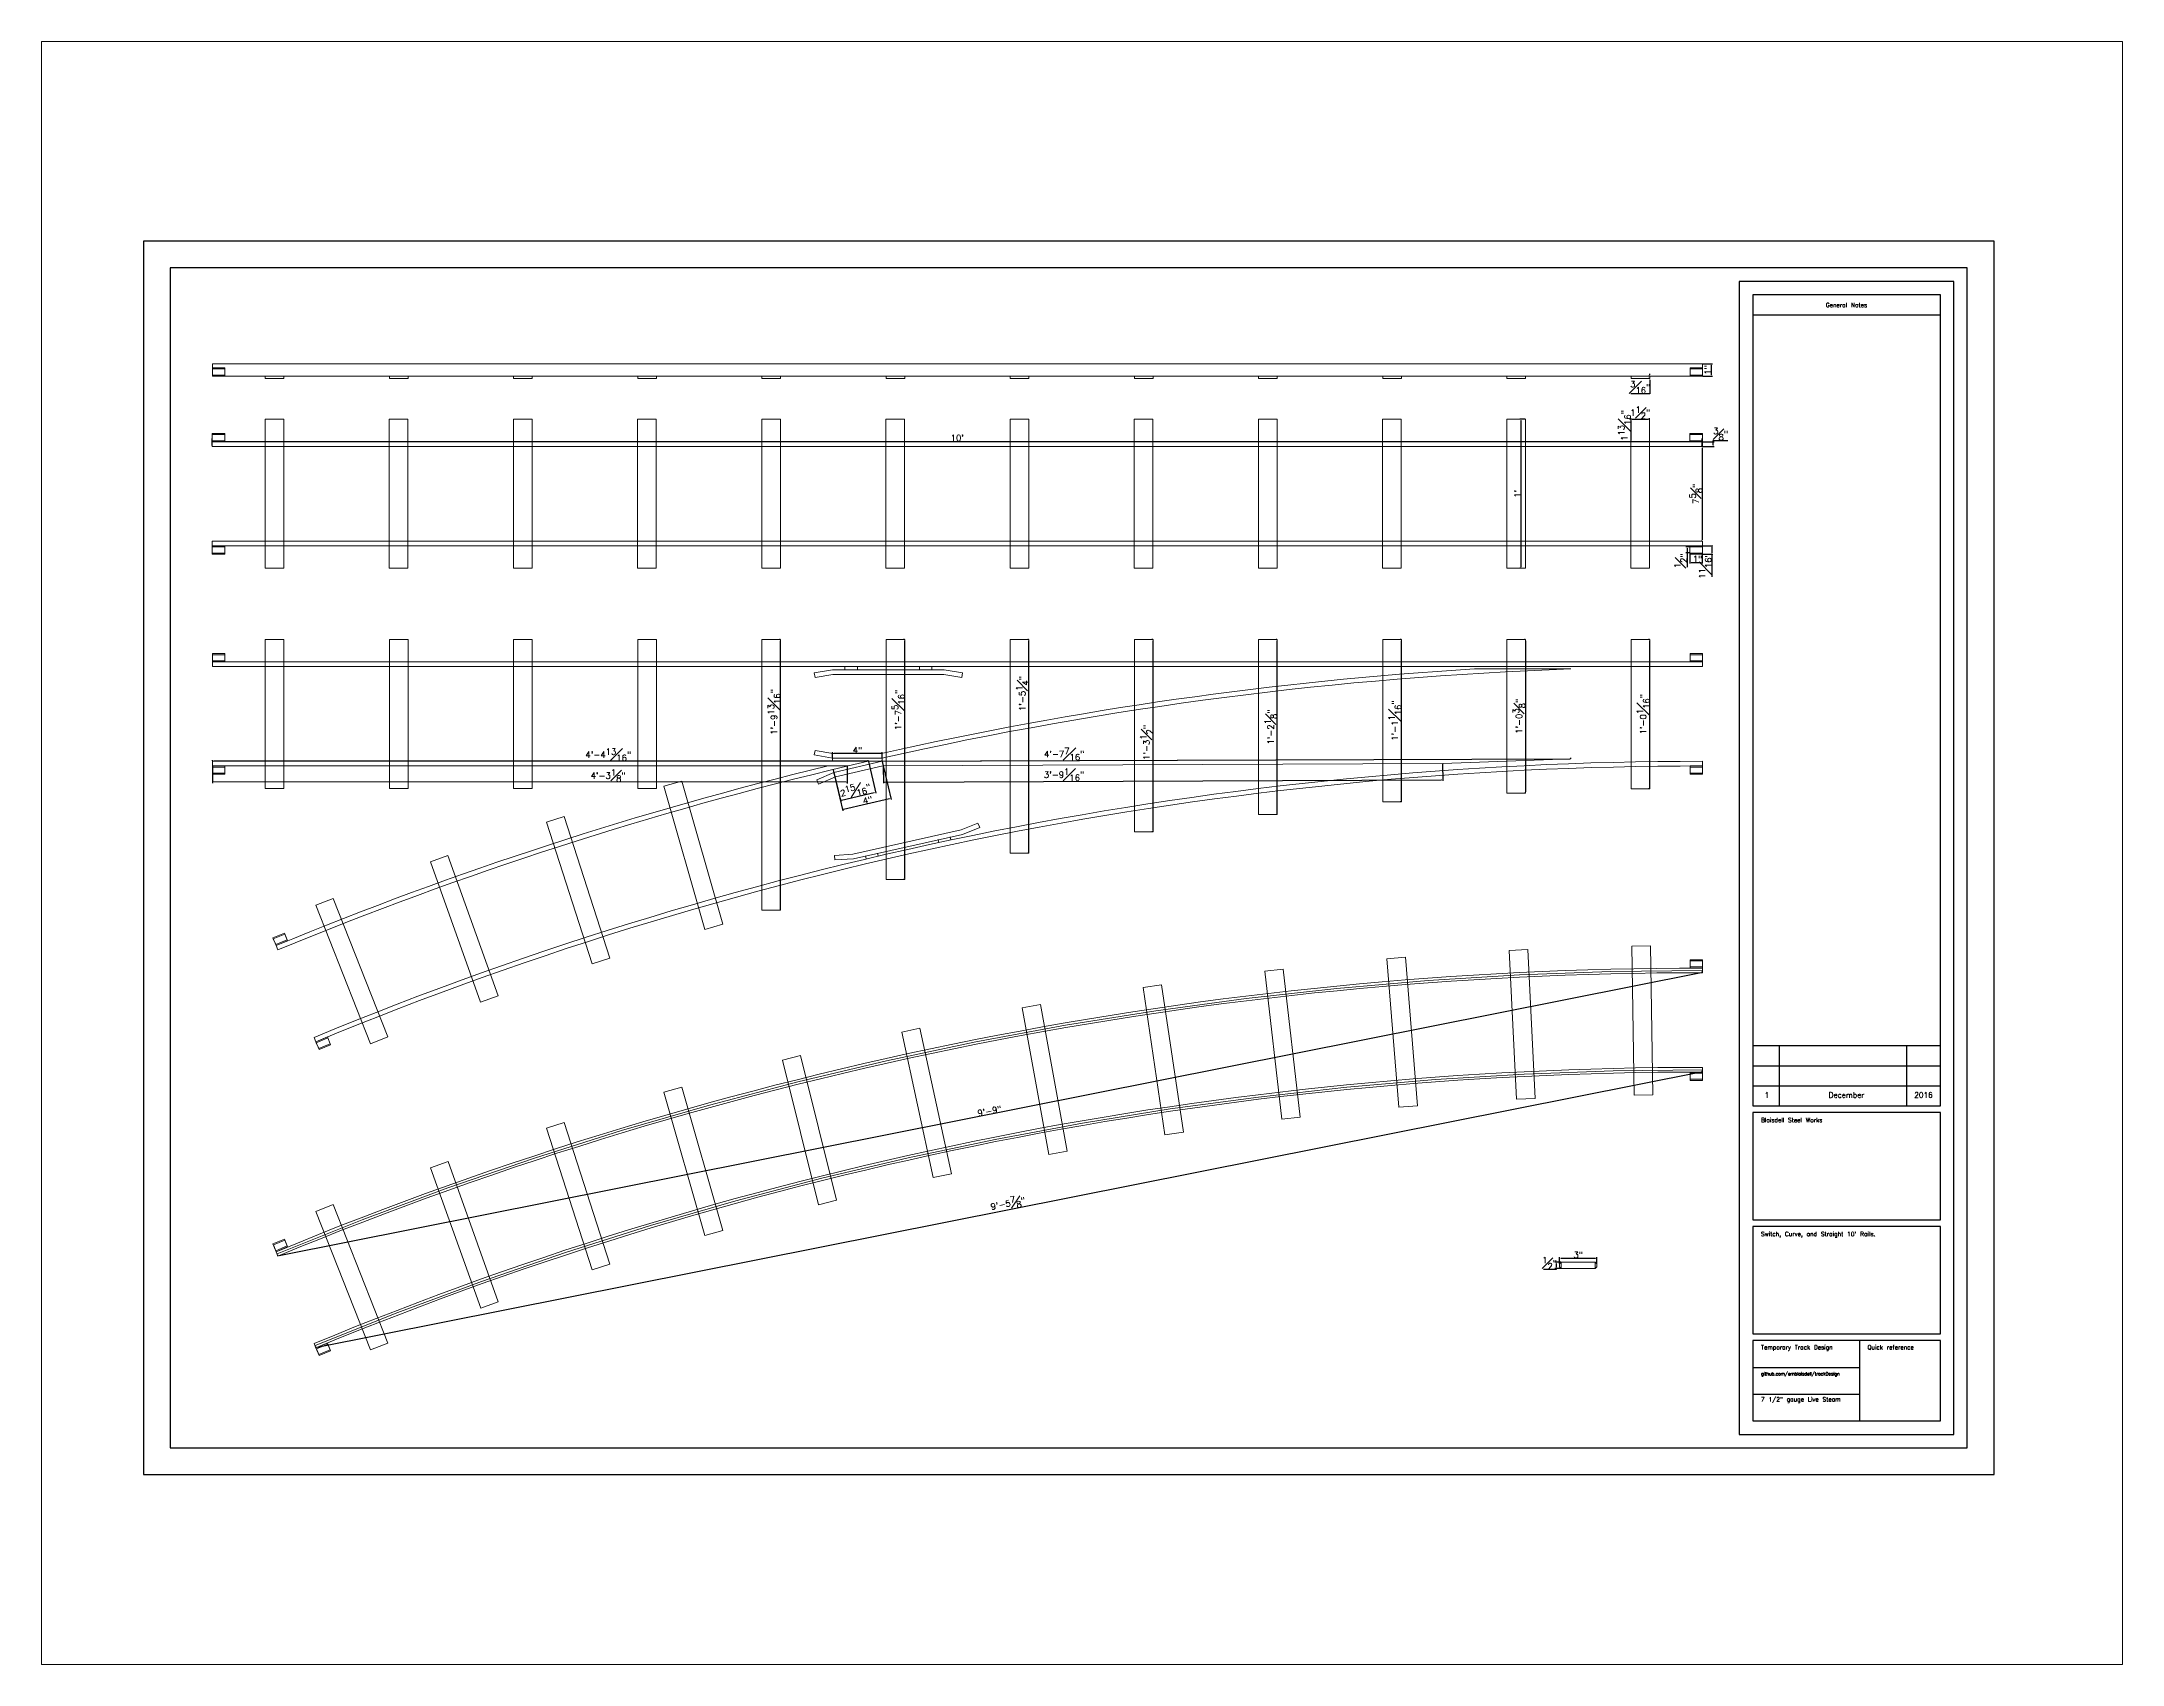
# Paper-space layout 'Layout2-D-Size Layout' of a CAD drawing. Header units: inches. Extents: x 13.12 to 16.61, y 10.14 to 12.87.
# The model-space entities are those that its viewports show. They can reach past a viewport. Long polylines and large blocks are cut down to what shows.
import ezdxf
from ezdxf.enums import TextEntityAlignment as Align

# ---------------------------------------------------------------- set-up
doc = ezdxf.new("R2010")
doc.units = ezdxf.units.IN
doc.header["$PDMODE"] = 34
doc.linetypes.add('BORDER', pattern=[44.45, 12.7, -6.35, 12.7, -6.35, 0, -6.35])
doc.linetypes.add('DASHED', pattern=[19.05, 12.7, -6.35])
doc.layers.get('0').update_dxf_attribs({"lineweight": 0})
doc.layers.add('Title Block', color=7, linetype='Continuous')
doc.layers.add('Viewport', color=5, linetype='Continuous')
doc.styles.add('Roman', font='romans')
doc.styles.get("Standard").update_dxf_attribs({"font": 'txt.shx', "height": 0.5})
doc.dimstyles.get("Standard").update_dxf_attribs({"dimscale": 0, "dimtxt": 0.5, "dimasz": 0.1, "dimexe": 0.1, "dimexo": 0.025, "dimgap": 0.025, "dimtad": 1, "dimtoh": 1, "dimdec": 4, "dimlunit": 4, "dimtxsty": 'Standard', "dimcen": 0.09, "dimadec": 0, "dimazin": 0, "dimtfac": 1, "dimtdec": 4, "dimtofl": 0, "dimtmove": 0, "dimatfit": 3, "dimfxl": 1, "dimfrac": 1, "dimtolj": 1, "dimtzin": 0, "dimarcsym": 0})
doc.dimstyles.new('Standard-Large', dxfattribs={"dimscale": 2.5, "dimtxt": 0.3, "dimasz": 0.1, "dimexe": 0.1, "dimexo": 0.025, "dimgap": 0.025, "dimtad": 1, "dimtoh": 1, "dimdec": 4, "dimlunit": 4, "dimtxsty": 'Standard', "dimcen": 0.09, "dimadec": 0, "dimazin": 0, "dimtfac": 1, "dimtdec": 4, "dimtofl": 0, "dimtmove": 0, "dimatfit": 3, "dimfxl": 1, "dimfrac": 1, "dimtolj": 1, "dimtzin": 0, "dimarcsym": 0})

psp = doc.layouts.new('Layout2-D-Size Layout')

msp = doc.modelspace()

# ---------------------------------------------------------------- blocks, each defined once
blk = doc.blocks.new('Architectural Title Block')
for p, q in [((34.5, 23), (0, 23)), ((0, 23), (0, 0)), ((34.5, 0), (34.5, 23)), ((34, 22.5), (0.5, 22.5)), ((0.5, 22.5), (0.5, 0.5)), ((34, 0.5), (34, 22.5)), ((33.75, 22.25), (29.75, 22.25)), ((29.75, 22.25), (29.75, 0.75)), ((33.75, 0.75), (33.75, 22.25)), ((33.5, 22), (30, 22)), ((30, 22), (30, 6.875)), ((33.5, 6.875), (33.5, 22)), ((30, 21.625), (33.5, 21.625)), ((30, 8), (33.5, 8)), ((30.5, 6.875), (30.5, 8)), ((32.875, 6.875), (32.875, 8)), ((30, 7.625), (33.5, 7.625)), ((30, 7.25), (33.5, 7.25)), ((30, 6.875), (33.5, 6.875)), ((33.5, 6.75), (30, 6.75)), ((30, 6.75), (30, 4.75)), ((33.5, 4.75), (33.5, 6.75)), ((30, 4.75), (33.5, 4.75)), ((33.5, 4.625), (30, 4.625)), ((30, 4.625), (30, 2.625)), ((33.5, 2.625), (33.5, 4.625)), ((30, 2.625), (33.5, 2.625)), ((33.5, 2.5), (30, 2.5)), ((30, 2.5), (30, 1)), ((32, 1), (32, 2.5)), ((33.5, 1), (33.5, 2.5)), ((30, 2), (32, 2)), ((30, 1.5), (32, 1.5)), ((30, 1), (33.5, 1)), ((0.5, 0.5), (34, 0.5)), ((29.75, 0.75), (33.75, 0.75)), ((0, 0), (34.5, 0))]:
    blk.add_line(p, q)
at = {"linetype": 'BORDER', "lineweight": 5}
for s, height, p in [('General Notes', 0.08, (31.7483, 21.8078)), ('1', 0.1, (30.2636, 7.0784)), ('December', 0.1, (31.7483, 7.0784)), ('2016', 0.1, (33.1838, 7.0784))]:
    blk.add_text(s, height=height, dxfattribs=at).set_placement(p, align=Align.MIDDLE_CENTER)
for s, height, p in [('Blaisdell Steel Works', 0.08, (30.1554, 6.5711)), ("Switch, Curve, and Straight 10' Rails.", 0.08, (30.1554, 4.4461)), ('Temporary Track Design', 0.08, (30.1554, 2.3346)), ('Quick reference', 0.08, (32.1399, 2.3346)), ('github.com/emblaisdell/trackDesign', 0.06, (30.1554, 1.8489)), ('7 1/2" gauge Live Steam', 0.08, (30.1554, 1.3632))]:
    blk.add_text(s, height=height, dxfattribs=at).set_placement(p)
at = {"color": 0, "style": 'Roman', "flags": 8}
for tag, p in [('FNAME', (-0.05, 6)), ('REVDATE', (-0.05, 3)), ('USER', (-0.05, 0))]:
    blk.add_attdef(tag, p, '', height=0.15, rotation=90, dxfattribs=at)
blk = doc.blocks.new('*D1')
at = {"color": 0, "lineweight": -2, "transparency": 16777216}
for p, q in [((-1.04, 97.89), (-1.35, 97.89)), ((-1.04, 97.39), (-1.35, 97.39)), ((-1.25, 97.79), (-1.25, 97.49)), ((-1.25, 97.39), (-1.25, 96.24))]:
    blk.add_line(p, q, dxfattribs=at)
at = {"color": 0, "transparency": 16777216}
for points in [[(-1.27, 97.79), (-1.23, 97.79), (-1.25, 97.89)], [(-1.27, 97.49), (-1.23, 97.49), (-1.25, 97.39)]]:
    blk.add_solid(points, dxfattribs=at)
at = {"layer": 'Defpoints', "color": 0, "transparency": 16777216}
for p in [(-1.25, 97.39), (-1.02, 97.89), (-1.02, 97.39)]:
    blk.add_point(p, dxfattribs=at)
at = {"color": 0, "transparency": 16777216, "insert": (-1.77, 96.76), "char_height": 0.5, "attachment_point": 5, "rotation": 90}
blk.add_mtext('{\\H1x;\\S1#2;}"', dxfattribs=at)
blk = doc.blocks.new('*D2')
at = {"color": 0, "lineweight": -2, "transparency": 16777216}
for p, q in [((0.01, 97.97), (0.84, 97.97)), ((0.01, 97.3), (0.84, 97.3)), ((0.74, 97.87), (0.74, 97.4)), ((0.74, 97.3), (0.74, 95.48))]:
    blk.add_line(p, q, dxfattribs=at)
at = {"color": 0, "transparency": 16777216}
for points in [[(0.73, 97.87), (0.76, 97.87), (0.74, 97.97)], [(0.73, 97.4), (0.76, 97.4), (0.74, 97.3)]]:
    blk.add_solid(points, dxfattribs=at)
at = {"layer": 'Defpoints', "color": 0, "transparency": 16777216}
for p in [(-0.02, 97.97), (-0.02, 97.3), (0.74, 97.3)]:
    blk.add_point(p, dxfattribs=at)
at = {"color": 0, "transparency": 16777216, "insert": (0.22, 96.34), "char_height": 0.5, "attachment_point": 5, "rotation": 90}
blk.add_mtext('{\\H1x;\\S11#16;}"', dxfattribs=at)
blk = doc.blocks.new('*D3')
at = {"color": 0, "lineweight": -2, "transparency": 16777216}
for p, q in [((-1.02, 97.27), (-1.02, 96.53)), ((-0.02, 97.27), (-0.02, 96.53)), ((-0.92, 96.63), (-0.12, 96.63))]:
    blk.add_line(p, q, dxfattribs=at)
at = {"color": 0, "transparency": 16777216}
for points in [[(-0.92, 96.65), (-0.92, 96.61), (-1.02, 96.63)], [(-0.12, 96.65), (-0.12, 96.61), (-0.02, 96.63)]]:
    blk.add_solid(points, dxfattribs=at)
at = {"layer": 'Defpoints', "color": 0, "transparency": 16777216}
for p in [(-1.02, 97.3), (-0.02, 97.3), (-0.02, 96.63)]:
    blk.add_point(p, dxfattribs=at)
at = {"color": 0, "transparency": 16777216, "insert": (-0.4, 96.9), "char_height": 0.5, "attachment_point": 5}
blk.add_mtext('1"', dxfattribs=at)
blk = doc.blocks.new('*D4')
at = {"color": 0, "lineweight": -2, "transparency": 16777216}
for p, q in [((0.01, 106.35), (0.95, 106.35)), ((0.01, 105.97), (0.95, 105.97)), ((0.85, 106.35), (0.85, 106.45)), ((0.85, 106.45), (2.04, 106.45)), ((0.85, 106.07), (0.85, 106.25))]:
    blk.add_line(p, q, dxfattribs=at)
at = {"color": 0, "transparency": 16777216}
for points in [[(0.83, 106.25), (0.87, 106.25), (0.85, 106.35)], [(0.83, 106.07), (0.87, 106.07), (0.85, 105.97)]]:
    blk.add_solid(points, dxfattribs=at)
at = {"layer": 'Defpoints', "color": 0, "transparency": 16777216}
for p in [(-0.02, 106.35), (-0.02, 105.97), (0.85, 106.35)]:
    blk.add_point(p, dxfattribs=at)
at = {"color": 0, "transparency": 16777216, "insert": (1.46, 106.97), "char_height": 0.5, "attachment_point": 5}
blk.add_mtext('\\A1;{\\H1x;\\S3#8;}"', dxfattribs=at)
blk = doc.blocks.new('*D5')
at = {"color": 0, "lineweight": -2, "transparency": 16777216}
for p, q in [((-5.77, 108.19), (-5.77, 108.26)), ((-5.67, 108.16), (-4.37, 108.16)), ((-4.27, 108.19), (-4.27, 108.26))]:
    blk.add_line(p, q, dxfattribs=at)
at = {"color": 0, "transparency": 16777216}
for points in [[(-5.67, 108.18), (-5.67, 108.15), (-5.77, 108.16)], [(-4.37, 108.18), (-4.37, 108.15), (-4.27, 108.16)]]:
    blk.add_solid(points, dxfattribs=at)
at = {"layer": 'Defpoints', "color": 0, "transparency": 16777216}
for p in [(-5.77, 108.16), (-4.27, 108.16), (-4.27, 108.16)]:
    blk.add_point(p, dxfattribs=at)
at = {"color": 0, "transparency": 16777216, "insert": (-5.02, 108.69), "char_height": 0.5, "attachment_point": 5}
blk.add_mtext('\\A1;1{\\H1x;\\S1#2;}"', dxfattribs=at)
blk = doc.blocks.new('*D6')
at = {"color": 0, "lineweight": -2, "transparency": 16777216}
for p, q in [((-14.29, 108.16), (-14.72, 108.16)), ((-14.62, 108.06), (-14.62, 96.26)), ((-14.65, 96.16), (-14.72, 96.16))]:
    blk.add_line(p, q, dxfattribs=at)
at = {"color": 0, "transparency": 16777216}
for points in [[(-14.64, 108.06), (-14.6, 108.06), (-14.62, 108.16)], [(-14.64, 96.26), (-14.6, 96.26), (-14.62, 96.16)]]:
    blk.add_solid(points, dxfattribs=at)
at = {"layer": 'Defpoints', "color": 0, "transparency": 16777216}
for p in [(-14.27, 108.16), (-14.62, 96.16), (-14.62, 96.16)]:
    blk.add_point(p, dxfattribs=at)
at = {"color": 0, "transparency": 16777216, "insert": (-14.9, 102.16), "char_height": 0.5, "attachment_point": 5, "rotation": 90}
blk.add_mtext("1'", dxfattribs=at)
blk = doc.blocks.new('*D7')
at = {"color": 0, "lineweight": -2, "transparency": 16777216}
for p, q in [((-120.02, 106.04), (-120.02, 106.6)), ((-0.27, 106.35), (-119.77, 106.35)), ((-0.02, 106.04), (-0.02, 106.6))]:
    blk.add_line(p, q, dxfattribs=at)
at = {"color": 0, "transparency": 16777216}
for points in [[(-119.77, 106.39), (-119.77, 106.31), (-120.02, 106.35)], [(-0.27, 106.39), (-0.27, 106.31), (-0.02, 106.35)]]:
    blk.add_solid(points, dxfattribs=at)
at = {"layer": 'Defpoints', "color": 0, "transparency": 16777216}
for p in [(-120.02, 106.35), (-120.02, 105.97), (-0.02, 105.97)]:
    blk.add_point(p, dxfattribs=at)
at = {"color": 0, "transparency": 16777216, "insert": (-60.02, 106.66), "char_height": 0.5, "attachment_point": 5}
blk.add_mtext("\\A1;10'", dxfattribs=at)
blk = doc.blocks.new('*D10')
at = {"color": 0, "lineweight": -2, "transparency": 16777216}
for p, q in [((-67.18, 80.59), (-66.58, 78.03)), ((-70.01, 79.92), (-69.41, 77.37)), ((-69.34, 77.49), (-66.7, 78.1))]:
    blk.add_line(p, q, dxfattribs=at)
at = {"color": 0, "transparency": 16777216}
for points in [[(-69.34, 77.5), (-69.33, 77.47), (-69.43, 77.46)], [(-66.71, 78.12), (-66.7, 78.09), (-66.61, 78.13)]]:
    blk.add_solid(points, dxfattribs=at)
at = {"layer": 'Defpoints', "color": 0, "transparency": 16777216}
for p in [(-67.19, 80.61), (-70.02, 79.95), (-66.61, 78.13)]:
    blk.add_point(p, dxfattribs=at)
at = {"color": 0, "transparency": 16777216, "insert": (-68.23, 78.29), "char_height": 0.5, "attachment_point": 5, "rotation": 13.2274}
blk.add_mtext('\\A1;2{\\H1x;\\S15#16;}"', dxfattribs=at)
blk = doc.blocks.new('*D11')
at = {"color": 0, "lineweight": -2, "transparency": 16777216}
for p, q in [((-66.06, 80.59), (-65.35, 77.54)), ((-69.95, 79.68), (-69.24, 76.63)), ((-69.17, 76.75), (-65.47, 77.61))]:
    blk.add_line(p, q, dxfattribs=at)
at = {"color": 0, "transparency": 16777216}
for points in [[(-65.47, 77.63), (-65.46, 77.6), (-65.37, 77.63)], [(-69.17, 76.76), (-69.16, 76.73), (-69.27, 76.73)]]:
    blk.add_solid(points, dxfattribs=at)
at = {"layer": 'Defpoints', "color": 0, "transparency": 16777216}
for p in [(-66.06, 80.61), (-69.96, 79.7), (-65.37, 77.63)]:
    blk.add_point(p, dxfattribs=at)
at = {"color": 0, "transparency": 16777216, "insert": (-67.24, 77.48), "char_height": 0.5, "attachment_point": 5, "rotation": 13.1225}
blk.add_mtext('\\A1;4"', dxfattribs=at)
blk = doc.blocks.new('*D12')
at = {"color": 0, "lineweight": -2, "transparency": 16777216}
for p, q in [((-70.06, 80.89), (-70.06, 81.34)), ((-66.16, 81.24), (-69.96, 81.24)), ((-66.06, 80.89), (-66.06, 81.34))]:
    blk.add_line(p, q, dxfattribs=at)
at = {"color": 0, "transparency": 16777216}
for points in [[(-69.96, 81.25), (-69.96, 81.22), (-70.06, 81.24)], [(-66.16, 81.25), (-66.16, 81.22), (-66.06, 81.24)]]:
    blk.add_solid(points, dxfattribs=at)
at = {"layer": 'Defpoints', "color": 0, "transparency": 16777216}
for p in [(-70.06, 81.24), (-70.06, 80.86), (-66.06, 80.86)]:
    blk.add_point(p, dxfattribs=at)
at = {"color": 0, "transparency": 16777216, "insert": (-68.06, 81.51), "char_height": 0.5, "attachment_point": 5}
blk.add_mtext('\\A1;4"', dxfattribs=at)
blk = doc.blocks.new('*D13')
at = {"color": 0, "lineweight": -2, "transparency": 16777216}
for p, q in [((-4.28, 90.42), (-4.35, 90.42)), ((-4.25, 78.48), (-4.25, 90.32)), ((-4.28, 78.38), (-4.35, 78.38))]:
    blk.add_line(p, q, dxfattribs=at)
at = {"color": 0, "transparency": 16777216}
for points in [[(-4.27, 90.32), (-4.24, 90.32), (-4.25, 90.42)], [(-4.27, 78.48), (-4.24, 78.48), (-4.25, 78.38)]]:
    blk.add_solid(points, dxfattribs=at)
at = {"layer": 'Defpoints', "color": 0, "transparency": 16777216}
for p in [(-4.25, 90.42), (-4.25, 90.42), (-4.25, 78.38)]:
    blk.add_point(p, dxfattribs=at)
at = {"color": 0, "transparency": 16777216, "insert": (-4.78, 84.4), "char_height": 0.5, "attachment_point": 5, "rotation": 90}
blk.add_mtext('\\A1;1\'-0{\\H1x;\\S1#16;}"', dxfattribs=at)
blk = doc.blocks.new('*D14')
at = {"color": 0, "lineweight": -2, "transparency": 16777216}
for p, q in [((-14.28, 90.42), (-14.35, 90.42)), ((-14.25, 90.32), (-14.25, 78.14)), ((-14.28, 78.04), (-14.35, 78.04))]:
    blk.add_line(p, q, dxfattribs=at)
at = {"color": 0, "transparency": 16777216}
for points in [[(-14.27, 90.32), (-14.24, 90.32), (-14.25, 90.42)], [(-14.27, 78.14), (-14.24, 78.14), (-14.25, 78.04)]]:
    blk.add_solid(points, dxfattribs=at)
at = {"layer": 'Defpoints', "color": 0, "transparency": 16777216}
for p in [(-14.25, 90.42), (-14.25, 78.04), (-14.25, 78.04)]:
    blk.add_point(p, dxfattribs=at)
at = {"color": 0, "transparency": 16777216, "insert": (-14.78, 84.23), "char_height": 0.5, "attachment_point": 5, "rotation": 90}
blk.add_mtext('\\A1;1\'-0{\\H1x;\\S3#8;}"', dxfattribs=at)
blk = doc.blocks.new('*D15')
at = {"color": 0, "lineweight": -2, "transparency": 16777216}
for p, q in [((-24.28, 90.42), (-24.35, 90.42)), ((-24.25, 77.45), (-24.25, 90.32)), ((-24.28, 77.35), (-24.35, 77.35))]:
    blk.add_line(p, q, dxfattribs=at)
at = {"color": 0, "transparency": 16777216}
for points in [[(-24.27, 90.32), (-24.24, 90.32), (-24.25, 90.42)], [(-24.27, 77.45), (-24.24, 77.45), (-24.25, 77.35)]]:
    blk.add_solid(points, dxfattribs=at)
at = {"layer": 'Defpoints', "color": 0, "transparency": 16777216}
for p in [(-24.25, 90.42), (-24.25, 90.42), (-24.25, 77.35)]:
    blk.add_point(p, dxfattribs=at)
at = {"color": 0, "transparency": 16777216, "insert": (-24.78, 83.89), "char_height": 0.5, "attachment_point": 5, "rotation": 90}
blk.add_mtext('\\A1;1\'-1{\\H1x;\\S1#16;}"', dxfattribs=at)
blk = doc.blocks.new('*D16')
at = {"color": 0, "lineweight": -2, "transparency": 16777216}
for p, q in [((-34.28, 90.42), (-34.35, 90.42)), ((-34.25, 76.42), (-34.25, 90.32)), ((-34.28, 76.32), (-34.35, 76.32))]:
    blk.add_line(p, q, dxfattribs=at)
at = {"color": 0, "transparency": 16777216}
for points in [[(-34.27, 90.32), (-34.24, 90.32), (-34.25, 90.42)], [(-34.27, 76.42), (-34.24, 76.42), (-34.25, 76.32)]]:
    blk.add_solid(points, dxfattribs=at)
at = {"layer": 'Defpoints', "color": 0, "transparency": 16777216}
for p in [(-34.25, 90.42), (-34.25, 90.42), (-34.25, 76.32)]:
    blk.add_point(p, dxfattribs=at)
at = {"color": 0, "transparency": 16777216, "insert": (-34.78, 83.37), "char_height": 0.5, "attachment_point": 5, "rotation": 90}
blk.add_mtext('\\A1;1\'-2{\\H1x;\\S1#8;}"', dxfattribs=at)
blk = doc.blocks.new('*D17')
at = {"color": 0, "lineweight": -2, "transparency": 16777216}
for p, q in [((-44.28, 90.42), (-44.35, 90.42)), ((-44.25, 75.04), (-44.25, 90.32)), ((-44.28, 74.94), (-44.35, 74.94))]:
    blk.add_line(p, q, dxfattribs=at)
at = {"color": 0, "transparency": 16777216}
for points in [[(-44.27, 90.32), (-44.24, 90.32), (-44.25, 90.42)], [(-44.27, 75.04), (-44.24, 75.04), (-44.25, 74.94)]]:
    blk.add_solid(points, dxfattribs=at)
at = {"layer": 'Defpoints', "color": 0, "transparency": 16777216}
for p in [(-44.25, 90.42), (-44.25, 90.42), (-44.25, 74.94)]:
    blk.add_point(p, dxfattribs=at)
at = {"color": 0, "transparency": 16777216, "insert": (-44.78, 82.13), "char_height": 0.5, "attachment_point": 5, "rotation": 90}
blk.add_mtext('\\A1;1\'-3{\\H1x;\\S1#2;}"', dxfattribs=at)
blk = doc.blocks.new('*D18')
at = {"color": 0, "lineweight": -2, "transparency": 16777216}
for p, q in [((-54.28, 90.42), (-54.35, 90.42)), ((-54.25, 73.3), (-54.25, 90.32)), ((-54.28, 73.2), (-54.35, 73.2))]:
    blk.add_line(p, q, dxfattribs=at)
at = {"color": 0, "transparency": 16777216}
for points in [[(-54.27, 90.32), (-54.24, 90.32), (-54.25, 90.42)], [(-54.27, 73.3), (-54.24, 73.3), (-54.25, 73.2)]]:
    blk.add_solid(points, dxfattribs=at)
at = {"layer": 'Defpoints', "color": 0, "transparency": 16777216}
for p in [(-54.25, 90.42), (-54.25, 90.42), (-54.25, 73.2)]:
    blk.add_point(p, dxfattribs=at)
at = {"color": 0, "transparency": 16777216, "insert": (-54.78, 86.07), "char_height": 0.5, "attachment_point": 5, "rotation": 90}
blk.add_mtext('\\A1;1\'-5{\\H1x;\\S1#4;}"', dxfattribs=at)
blk = doc.blocks.new('*D19')
at = {"color": 0, "lineweight": -2, "transparency": 16777216}
for p, q in [((-64.28, 90.42), (-64.35, 90.42)), ((-64.25, 71.2), (-64.25, 90.32)), ((-64.28, 71.1), (-64.35, 71.1))]:
    blk.add_line(p, q, dxfattribs=at)
at = {"color": 0, "transparency": 16777216}
for points in [[(-64.27, 90.32), (-64.24, 90.32), (-64.25, 90.42)], [(-64.27, 71.2), (-64.24, 71.2), (-64.25, 71.1)]]:
    blk.add_solid(points, dxfattribs=at)
at = {"layer": 'Defpoints', "color": 0, "transparency": 16777216}
for p in [(-64.25, 90.42), (-64.25, 90.42), (-64.25, 71.1)]:
    blk.add_point(p, dxfattribs=at)
at = {"color": 0, "transparency": 16777216, "insert": (-64.78, 84.74), "char_height": 0.5, "attachment_point": 5, "rotation": 90}
blk.add_mtext('\\A1;1\'-7{\\H1x;\\S5#16;}"', dxfattribs=at)
blk = doc.blocks.new('*D20')
at = {"color": 0, "lineweight": -2, "transparency": 16777216}
for p, q in [((-74.28, 90.42), (-74.35, 90.42)), ((-74.25, 68.73), (-74.25, 90.32)), ((-74.28, 68.63), (-74.35, 68.63))]:
    blk.add_line(p, q, dxfattribs=at)
at = {"color": 0, "transparency": 16777216}
for points in [[(-74.27, 90.32), (-74.24, 90.32), (-74.25, 90.42)], [(-74.27, 68.73), (-74.24, 68.73), (-74.25, 68.63)]]:
    blk.add_solid(points, dxfattribs=at)
at = {"layer": 'Defpoints', "color": 0, "transparency": 16777216}
for p in [(-74.25, 90.42), (-74.25, 90.42), (-74.25, 68.63)]:
    blk.add_point(p, dxfattribs=at)
at = {"color": 0, "transparency": 16777216, "insert": (-74.78, 84.58), "char_height": 0.5, "attachment_point": 5, "rotation": 90}
blk.add_mtext('\\A1;1\'-9{\\H1x;\\S13#16;}"', dxfattribs=at)
blk = doc.blocks.new('*D23')
at = {"color": 0, "lineweight": -2, "transparency": 16777216}
for p, q in [((-120, 80.21), (-120, 78.85)), ((-68.98, 78.93), (-119.9, 78.95)), ((-68.88, 80.19), (-68.88, 78.83))]:
    blk.add_line(p, q, dxfattribs=at)
at = {"color": 0, "transparency": 16777216}
for points in [[(-119.9, 78.96), (-119.9, 78.93), (-120, 78.95)], [(-68.98, 78.94), (-68.98, 78.91), (-68.88, 78.93)]]:
    blk.add_solid(points, dxfattribs=at)
at = {"layer": 'Defpoints', "color": 0, "transparency": 16777216}
for p in [(-120, 80.24), (-120, 78.95), (-68.88, 80.22)]:
    blk.add_point(p, dxfattribs=at)
at = {"color": 0, "transparency": 16777216, "insert": (-88.14, 79.46), "char_height": 0.5, "attachment_point": 5, "rotation": 359.9782}
blk.add_mtext('\\A1;4\'-3{\\H1x;\\S1#8;}"', dxfattribs=at)
blk = doc.blocks.new('*D24')
at = {"color": 0, "lineweight": -2, "transparency": 16777216}
for p, q in [((-120, 80.64), (-120, 80.71)), ((-67.29, 80.61), (-119.9, 80.61)), ((-67.19, 80.64), (-67.19, 80.71))]:
    blk.add_line(p, q, dxfattribs=at)
at = {"color": 0, "transparency": 16777216}
for points in [[(-119.9, 80.63), (-119.9, 80.59), (-120, 80.61)], [(-67.29, 80.63), (-67.29, 80.59), (-67.19, 80.61)]]:
    blk.add_solid(points, dxfattribs=at)
at = {"layer": 'Defpoints', "color": 0, "transparency": 16777216}
for p in [(-120, 80.61), (-120, 80.61), (-67.19, 80.61)]:
    blk.add_point(p, dxfattribs=at)
at = {"color": 0, "transparency": 16777216, "insert": (-88.12, 81.14), "char_height": 0.5, "attachment_point": 5}
blk.add_mtext('\\A1;4\'-4{\\H1x;\\S13#16;}"', dxfattribs=at)
blk = doc.blocks.new('*D27')
at = {"color": 0, "lineweight": -2, "transparency": 16777216}
for p, q in [((-66.06, 80.64), (-66.06, 80.71)), ((-65.96, 80.61), (-10.7, 80.8)), ((-10.6, 80.82), (-10.6, 80.9))]:
    blk.add_line(p, q, dxfattribs=at)
at = {"color": 0, "transparency": 16777216}
for points in [[(-65.96, 80.63), (-65.96, 80.59), (-66.06, 80.61)], [(-10.7, 80.81), (-10.7, 80.78), (-10.6, 80.8)]]:
    blk.add_solid(points, dxfattribs=at)
at = {"layer": 'Defpoints', "color": 0, "transparency": 16777216}
for p in [(-66.06, 80.61), (-10.6, 80.8), (-10.6, 80.8)]:
    blk.add_point(p, dxfattribs=at)
at = {"color": 0, "transparency": 16777216, "insert": (-51.41, 81.19), "char_height": 0.5, "attachment_point": 5, "rotation": 0.1937}
blk.add_mtext('\\A1;4\'-7{\\H1x;\\S7#16;}"', dxfattribs=at)
blk = doc.blocks.new('*D28')
at = {"color": 0, "lineweight": -2, "transparency": 16777216}
for p, q in [((-65.98, 80.21), (-65.97, 78.84)), ((-65.87, 78.94), (-21.02, 79.13)), ((-20.93, 80.4), (-20.92, 79.03))]:
    blk.add_line(p, q, dxfattribs=at)
at = {"color": 0, "transparency": 16777216}
for points in [[(-65.87, 78.96), (-65.87, 78.93), (-65.97, 78.94)], [(-21.02, 79.15), (-21.02, 79.11), (-20.92, 79.13)]]:
    blk.add_solid(points, dxfattribs=at)
at = {"layer": 'Defpoints', "color": 0, "transparency": 16777216}
for p in [(-65.98, 80.24), (-20.93, 80.42), (-20.92, 79.13)]:
    blk.add_point(p, dxfattribs=at)
at = {"color": 0, "transparency": 16777216, "insert": (-51.42, 79.53), "char_height": 0.5, "attachment_point": 5, "rotation": 0.2382}
blk.add_mtext('\\A1;3\'-9{\\H1x;\\S1#16;}"', dxfattribs=at)
blk = doc.blocks.new('*D33')
at = {"color": 0, "lineweight": -2, "transparency": 16777216}
for p, q in [((-11.51, 40.16), (-11.51, 40.68)), ((-11.41, 40.58), (-8.61, 40.58)), ((-8.51, 40.16), (-8.51, 40.68))]:
    blk.add_line(p, q, dxfattribs=at)
at = {"color": 0, "transparency": 16777216}
for points in [[(-11.41, 40.59), (-11.41, 40.56), (-11.51, 40.58)], [(-8.61, 40.59), (-8.61, 40.56), (-8.51, 40.58)]]:
    blk.add_solid(points, dxfattribs=at)
at = {"layer": 'Defpoints', "color": 0, "transparency": 16777216}
for p in [(-8.51, 40.58), (-11.51, 40.13), (-8.51, 40.13)]:
    blk.add_point(p, dxfattribs=at)
at = {"color": 0, "transparency": 16777216, "insert": (-10.01, 40.85), "char_height": 0.5, "attachment_point": 5}
blk.add_mtext('\\A1;3"', dxfattribs=at)
blk = doc.blocks.new('*D34')
at = {"color": 0, "lineweight": -2, "transparency": 16777216}
for p, q in [((-11.41, 40.26), (-11.89, 40.26)), ((-11.79, 39.66), (-12.82, 39.66)), ((-11.41, 39.76), (-11.89, 39.76)), ((-11.79, 40.16), (-11.79, 39.86)), ((-11.79, 39.76), (-11.79, 39.66))]:
    blk.add_line(p, q, dxfattribs=at)
at = {"color": 0, "transparency": 16777216}
for points in [[(-11.81, 40.16), (-11.77, 40.16), (-11.79, 40.26)], [(-11.81, 39.86), (-11.77, 39.86), (-11.79, 39.76)]]:
    blk.add_solid(points, dxfattribs=at)
at = {"layer": 'Defpoints', "color": 0, "transparency": 16777216}
for p in [(-11.39, 40.26), (-11.79, 39.76), (-11.39, 39.76)]:
    blk.add_point(p, dxfattribs=at)
at = {"color": 0, "transparency": 16777216, "insert": (-12.32, 40.18), "char_height": 0.5, "attachment_point": 5}
blk.add_mtext('\\A1;{\\H1x;\\S1#2;}"', dxfattribs=at)
blk = doc.blocks.new('*D35')
at = {"color": 0, "lineweight": -2, "transparency": 16777216}
for p, q in [((-0.04, 105.97), (-0.12, 105.97)), ((-0.02, 105.87), (-0.02, 98.45)), ((-0.04, 98.35), (-0.12, 98.35))]:
    blk.add_line(p, q, dxfattribs=at)
at = {"color": 0, "transparency": 16777216}
for points in [[(-0.03, 105.87), (0, 105.87), (-0.02, 105.97)], [(-0.03, 98.45), (0, 98.45), (-0.02, 98.35)]]:
    blk.add_solid(points, dxfattribs=at)
at = {"layer": 'Defpoints', "color": 0, "transparency": 16777216}
for p in [(-0.02, 105.97), (-0.02, 98.35), (-0.02, 98.35)]:
    blk.add_point(p, dxfattribs=at)
at = {"color": 0, "transparency": 16777216, "insert": (-0.54, 102.16), "char_height": 0.5, "attachment_point": 5, "rotation": 90}
blk.add_mtext('\\A1;7{\\H1x;\\S5#8;}"', dxfattribs=at)
blk = doc.blocks.new('*D36')
at = {"color": 0, "lineweight": -2, "transparency": 16777216}
for p, q in [((-5.79, 108.16), (-5.87, 108.16)), ((-5.77, 108.06), (-5.77, 106.45)), ((-5.79, 106.35), (-5.87, 106.35))]:
    blk.add_line(p, q, dxfattribs=at)
at = {"color": 0, "transparency": 16777216}
for points in [[(-5.78, 108.06), (-5.75, 108.06), (-5.77, 108.16)], [(-5.78, 106.45), (-5.75, 106.45), (-5.77, 106.35)]]:
    blk.add_solid(points, dxfattribs=at)
at = {"layer": 'Defpoints', "color": 0, "transparency": 16777216}
for p in [(-5.77, 108.16), (-5.77, 106.35), (-5.77, 106.35)]:
    blk.add_point(p, dxfattribs=at)
at = {"color": 0, "transparency": 16777216, "insert": (-6.29, 107.66), "char_height": 0.5, "attachment_point": 5, "rotation": 90}
blk.add_mtext('\\A1;1{\\H1x;\\S13#16;}"', dxfattribs=at)
blk = doc.blocks.new('*D37')
at = {"color": 0, "lineweight": -2, "transparency": 16777216}
for p, q in [((0.03, 112.63), (0.79, 112.63)), ((0.69, 112.53), (0.69, 111.73)), ((0.03, 111.63), (0.79, 111.63))]:
    blk.add_line(p, q, dxfattribs=at)
at = {"color": 0, "transparency": 16777216}
for points in [[(0.67, 112.53), (0.7, 112.53), (0.69, 112.63)], [(0.67, 111.73), (0.7, 111.73), (0.69, 111.63)]]:
    blk.add_solid(points, dxfattribs=at)
at = {"layer": 'Defpoints', "color": 0, "transparency": 16777216}
for p in [(0, 112.63), (0, 111.63), (0.69, 111.63)]:
    blk.add_point(p, dxfattribs=at)
at = {"color": 0, "transparency": 16777216, "insert": (0.41, 112.13), "char_height": 0.5, "attachment_point": 5, "rotation": 90}
blk.add_mtext('\\A1;1"', dxfattribs=at)
blk = doc.blocks.new('*D38')
at = {"color": 0, "lineweight": -2, "transparency": 16777216}
for p, q in [((-4.27, 111.63), (-4.35, 111.63)), ((-4.27, 111.44), (-4.35, 111.44)), ((-4.25, 111.73), (-4.25, 111.83)), ((-4.25, 111.34), (-4.25, 110.21)), ((-4.25, 110.21), (-5.77, 110.21))]:
    blk.add_line(p, q, dxfattribs=at)
at = {"color": 0, "transparency": 16777216}
for points in [[(-4.27, 111.73), (-4.23, 111.73), (-4.25, 111.63)], [(-4.27, 111.34), (-4.23, 111.34), (-4.25, 111.44)]]:
    blk.add_solid(points, dxfattribs=at)
at = {"layer": 'Defpoints', "color": 0, "transparency": 16777216}
for p in [(-4.25, 111.63), (-4.25, 111.44), (-4.25, 111.44)]:
    blk.add_point(p, dxfattribs=at)
at = {"color": 0, "transparency": 16777216, "insert": (-5.02, 110.74), "char_height": 0.5, "attachment_point": 5}
blk.add_mtext('\\A1;{\\H1x;\\S3#16;}"', dxfattribs=at)
blk = doc.blocks.new('*D40')
at = {"color": 0, "lineweight": -2, "transparency": 16777216}
for p, q in [((-0.1, 63.56), (-114.64, 40.78)), ((0, 63.6), (-0.02, 63.68)), ((-114.74, 40.78), (-114.75, 40.86))]:
    blk.add_line(p, q, dxfattribs=at)
at = {"color": 0, "transparency": 16777216}
for points in [[(-0.1, 63.58), (-0.09, 63.54), (0, 63.58)], [(-114.64, 40.79), (-114.63, 40.76), (-114.73, 40.76)]]:
    blk.add_solid(points, dxfattribs=at)
at = {"layer": 'Defpoints', "color": 0, "transparency": 16777216}
for p in [(0, 63.58), (-114.73, 40.76), (-114.73, 40.76)]:
    blk.add_point(p, dxfattribs=at)
at = {"color": 0, "transparency": 16777216, "insert": (-57.42, 52.44), "char_height": 0.5, "attachment_point": 5, "rotation": 11.25}
blk.add_mtext('\\A1;9\'-9"', dxfattribs=at)
blk = doc.blocks.new('*D41')
at = {"color": 0, "lineweight": -2, "transparency": 16777216}
for p, q in [((-0.1, 55.56), (-111.57, 33.39)), ((0, 55.6), (-0.02, 55.68)), ((-111.68, 33.39), (-111.69, 33.47))]:
    blk.add_line(p, q, dxfattribs=at)
at = {"color": 0, "transparency": 16777216}
for points in [[(-0.1, 55.58), (-0.09, 55.54), (0, 55.58)], [(-111.58, 33.4), (-111.57, 33.37), (-111.67, 33.37)]]:
    blk.add_solid(points, dxfattribs=at)
at = {"layer": 'Defpoints', "color": 0, "transparency": 16777216}
for p in [(0, 55.58), (-111.67, 33.37), (-111.67, 33.37)]:
    blk.add_point(p, dxfattribs=at)
at = {"color": 0, "transparency": 16777216, "insert": (-55.94, 44.99), "char_height": 0.5, "attachment_point": 5, "rotation": 11.25}
blk.add_mtext('\\A1;9\'-5{\\H1x;\\S7#8;}"', dxfattribs=at)

# ---------------------------------------------------------------- dimensions: what is measured, and where the dimension line sits
for base, p1, p2, override, picture, middle in [((0.68805, 111.63083), (0.00125, 112.63083), (0.00125, 111.63083), {"dimscale": 1}, '*D37', (0.41305, 112.13083)), ((-14.62039, 96.16187), (-14.26525, 108.16187), (-14.62039, 96.16187), {"dimscale": 1, "dimtoh": 0, "dimcen": 2.5, "dimtofl": 1, "dimtolj": 0, "dimtzin": 8}, '*D6', (-14.89539, 102.16187)), ((0.84905, 106.34937), (-0.01525, 105.97437), (-0.01525, 106.34937), {"dimscale": 1}, '*D4', (1.45739, 106.97437)), ((-0.01525, 98.34937), (-0.01525, 105.97437), (-0.01525, 98.34937), {"dimscale": 1}, '*D35', (-0.54025, 102.16187)), ((-1.24845, 97.38687), (-1.01525, 97.88687), (-1.01525, 97.38687), {"dimscale": 1, "dimtoh": 0, "dimcen": 2.5, "dimtofl": 1, "dimtolj": 0, "dimtzin": 8}, '*D1', (-1.77345, 96.76187)), ((0.74404, 97.29937), (-0.01525, 97.97437), (-0.01525, 97.29937), {"dimscale": 1, "dimtoh": 0, "dimcen": 2.5, "dimtofl": 1, "dimtolj": 0, "dimtzin": 8}, '*D2', (0.21904, 96.34104)), ((-34.25262, 90.42365), (-34.25262, 76.31845), (-34.25262, 90.42365), {"dimscale": 1}, '*D16', (-34.77762, 83.37105)), ((-24.25262, 90.42365), (-24.25262, 77.35147), (-24.25262, 90.42365), {"dimscale": 1}, '*D15', (-24.77762, 83.88756)), ((-14.25262, 78.03812), (-14.25262, 90.42365), (-14.25262, 78.03812), {"dimscale": 1}, '*D14', (-14.77762, 84.23088)), ((-4.25262, 90.42365), (-4.25262, 78.38083), (-4.25262, 90.42365), {"dimscale": 1}, '*D13', (-4.77762, 84.40224)), ((-11.7904, 39.75872), (-11.38683, 40.25872), (-11.38683, 39.75872), {"dimscale": 1}, '*D34', (-12.3154, 40.18372))]:
    dim = msp.add_linear_dim(base=base, p1=p1, p2=p2, angle=90, dimstyle='Standard', override=override)
    dim.commit()
    dim.dimension.update_dxf_attribs({"geometry": picture, "text_midpoint": middle})
for base, p1, p2, angle, override, picture, middle, dimtype in [((-4.24875, 111.44333), (-4.24875, 111.63083), (-4.24875, 111.44333), 90, {"dimscale": 1}, '*D38', (-5.02375, 110.21092), 160), ((-5.76525, 106.34937), (-5.76525, 108.16187), (-5.76525, 106.34937), 270, {"dimscale": 1}, '*D36', (-5.76525, 107.66188), 161), ((-4.26525, 108.16187), (-5.76525, 108.16187), (-4.26525, 108.16187), 180, {"dimscale": 1}, '*D5', (-5.01525, 108.16187), 160), ((-0.01525, 96.62972), (-1.01525, 97.29937), (-0.01525, 97.29937), 180, {"dimscale": 1, "dimtoh": 0, "dimcen": 2.5, "dimtofl": 1, "dimtolj": 0, "dimtzin": 8}, '*D3', (-0.39894, 96.62972), 160), ((-74.25262, 90.42365), (-74.25262, 68.62747), (-74.25262, 90.42365), 90, {"dimscale": 1}, '*D20', (-74.25262, 84.57691), 160), ((-64.25262, 90.42365), (-64.25262, 71.09714), (-64.25262, 90.42365), 90, {"dimscale": 1}, '*D19', (-64.25262, 84.73806), 160), ((-54.25262, 90.42365), (-54.25262, 73.19708), (-54.25262, 90.42365), 90, {"dimscale": 1}, '*D18', (-54.25262, 86.0664), 160), ((-44.25262, 90.42365), (-44.25262, 74.93534), (-44.25262, 90.42365), 90, {"dimscale": 1}, '*D17', (-44.25262, 82.12964), 160), ((-120.00262, 80.61115), (-67.18893, 80.61115), (-120.00262, 80.61115), 180, {"dimscale": 1}, '*D24', (-88.11674, 80.61115), 160), ((-70.06438, 81.23615), (-66.06438, 80.86115), (-70.06438, 80.86115), 180, {"dimscale": 1}, '*D12', (-68.06438, 81.23615), 160), ((-66.60516, 78.12759), (-70.01828, 79.9461), (-67.18893, 80.61115), 13.2273539, {"dimscale": 1}, '*D10', (-68.10779, 77.7744), 161), ((-65.37034, 77.63402), (-69.9599, 79.70301), (-66.06438, 80.61115), 13.1225456, {"dimscale": 1}, '*D11', (-67.17505, 77.2133), 161), ((-10.60425, 80.79865), (-66.06438, 80.61115), (-10.60425, 80.79865), 0.1937052, {"dimscale": 1}, '*D27', (-51.40889, 80.66069), 161), ((-120.00311, 78.94688), (-68.88301, 80.21668), (-120.00262, 80.23615), 179.9781845, {"dimscale": 1}, '*D23', (-88.14448, 78.93475), 161), ((-20.920657, 79.129231), (-65.977002, 80.236335), (-20.926039, 80.423646), 0.2382204, {"dimscale": 1}, '*D28', (-51.416844, 79.002436), 161)]:
    dim = msp.add_linear_dim(base=base, p1=p1, p2=p2, angle=angle, dimstyle='Standard', override=override)
    dim.commit()
    dim.dimension.update_dxf_attribs({"geometry": picture, "text_midpoint": middle, "dimtype": dimtype})
dim = msp.add_linear_dim(base=(-120.01525, 106.34937), p1=(-0.01525, 105.97437), p2=(-120.01525, 105.97437), angle=180, dimstyle='Standard-Large')
dim.commit()
dim.dimension.update_dxf_attribs({"geometry": '*D7', "text_midpoint": (-60.01525, 106.34937), "dimtype": 160})
for p1, p2, picture, middle in [((0.00007, 63.58027), (-114.7332, 40.7584), '*D40', (-57.42022, 52.43905)), ((0.00007, 55.58027), (-111.67174, 33.36736), '*D41', (-55.93826, 44.98873))]:
    dim = msp.add_aligned_dim(p1=p1, p2=p2, distance=0, dimstyle='Standard', override={"dimscale": 1})
    dim.commit()
    dim.dimension.update_dxf_attribs({"geometry": picture, "text_midpoint": middle})
dim = msp.add_linear_dim(base=(-8.51183, 40.57532), p1=(-11.51183, 40.13372), p2=(-8.51183, 40.13372), dimstyle='Standard', override={"dimscale": 1})
dim.commit()
dim.dimension.update_dxf_attribs({"geometry": '*D33', "text_midpoint": (-10.01183, 40.85032)})

# ---------------------------------------------------------------- linework, layer by layer
for p, q in [((-70.06438, 87.98615), (-71.54159, 87.72567)), ((-71.54159, 87.72567), (-71.47647, 87.35637)), ((-71.47647, 87.35637), (-70.03157, 87.61115)), ((-61.06438, 87.98615), (-70.06438, 87.98615)), ((-70.03157, 87.61115), (-61.09719, 87.61115)), ((-69.06438, 87.98615), (-69.06438, 88.23615)), ((-68.06438, 88.23615), (-68.06438, 87.98615)), ((-63.06438, 88.23615), (-63.06438, 87.98615)), ((-62.06438, 87.98615), (-62.06438, 88.23615)), ((-61.09719, 87.61115), (-59.65229, 87.35637)), ((-59.58717, 87.72567), (-61.06438, 87.98615)), ((-59.65229, 87.35637), (-59.58717, 87.72567)), ((-10.60425, 88.04865), (-18.37092, 88.04865)), ((-120.00262, 80.61115), (-67.18893, 80.61115)), ((-120.00262, 80.23615), (-120.00262, 80.61115)), ((-71.54159, 81.12162), (-71.47647, 81.49092)), ((-70.06438, 80.86115), (-71.54159, 81.12162)), ((-71.47647, 81.49092), (-70.03157, 81.23615)), ((-70.03157, 81.23615), (-66.13412, 81.23615)), ((-66.06438, 80.61115), (-69.9599, 79.70301)), ((-67.18893, 80.61115), (-68.79942, 80.23615)), ((-10.60425, 80.79865), (-66.06438, 80.61115)), ((-10.60425, 80.79865), (-20.92604, 80.42365)), ((-0.00262, 80.23615), (-0.00262, 80.61115)), ((-68.79942, 80.23615), (-120.00262, 80.23615)), ((-69.9599, 79.70301), (-71.33543, 79.10477)), ((-71.33543, 79.10477), (-71.18587, 78.76088)), ((-71.18587, 78.76088), (-69.84042, 79.34605)), ((-69.9599, 79.70301), (-70.01828, 79.9461)), ((-69.84042, 79.34605), (-66.0225, 80.23615)), ((-20.92604, 80.42365), (-66.0225, 80.23615)), ((-59.71558, 75.08289), (-58.35294, 75.62682)), ((-58.35294, 75.62682), (-58.21391, 75.27854)), ((-68.44428, 73.12507), (-59.71558, 75.08289)), ((-59.60703, 74.72245), (-68.38849, 72.75279)), ((-61.56364, 74.30812), (-61.51101, 74.06372)), ((-60.58569, 74.51696), (-60.5339, 74.27238)), ((-58.21391, 75.27854), (-59.60703, 74.72245)), ((-69.9087, 73.03489), (-68.44428, 73.12507)), ((-69.88565, 72.6606), (-69.9087, 73.03489)), ((-68.38849, 72.75279), (-69.88565, 72.6606)), ((-67.35819, 72.74171), (-67.41582, 72.98498)), ((-66.44236, 73.21384), (-66.38556, 72.97037)), ((-114.73589, 65.41428), (-114.8794, 65.76073)), ((0.00007, 63.58027), (0.00007, 63.95527)), ((-111.67443, 58.02324), (-111.81793, 58.3697)), ((0.00007, 55.58027), (0.00007, 55.95527)), ((-114.7332, 40.7584), (-114.87671, 41.10486)), ((-11.38683, 40.25872), (-11.51183, 40.13372)), ((-8.63683, 40.25872), (-11.38683, 40.25872)), ((-11.38683, 39.75872), (-11.38683, 40.25872)), ((-8.51183, 40.13372), (-8.63683, 40.25872)), ((-8.63683, 39.75872), (-8.63683, 40.25872)), ((-11.51183, 40.13372), (-11.51183, 39.88372)), ((-11.51183, 39.88372), (-11.38683, 39.75872)), ((-11.38683, 39.75872), (-8.63683, 39.75872)), ((-8.63683, 39.75872), (-8.51183, 39.88372)), ((-8.51183, 39.88372), (-8.51183, 40.13372)), ((-111.67174, 33.36736), (-111.81524, 33.71382))]:
    msp.add_line(p, q)
for points in [[(-119.99875, 111.63083), (0.00125, 111.63083), (0.00125, 112.63083), (-119.99875, 112.63083)], [(-119.99875, 111.63083), (-118.99875, 111.63083), (-118.99875, 112.30583), (-119.99875, 112.30583)], [(-0.99875, 111.63083), (0.00125, 111.63083), (0.00125, 112.30583), (-0.99875, 112.30583)], [(-115.74875, 111.44333), (-114.24875, 111.44333), (-114.24875, 111.63083), (-115.74875, 111.63083)], [(-105.74875, 111.44333), (-104.24875, 111.44333), (-104.24875, 111.63083), (-105.74875, 111.63083)], [(-95.74875, 111.44333), (-94.24875, 111.44333), (-94.24875, 111.63083), (-95.74875, 111.63083)], [(-85.74875, 111.44333), (-84.24875, 111.44333), (-84.24875, 111.63083), (-85.74875, 111.63083)], [(-75.74875, 111.44333), (-74.24875, 111.44333), (-74.24875, 111.63083), (-75.74875, 111.63083)], [(-65.74875, 111.44333), (-64.24875, 111.44333), (-64.24875, 111.63083), (-65.74875, 111.63083)], [(-55.74875, 111.44333), (-54.24875, 111.44333), (-54.24875, 111.63083), (-55.74875, 111.63083)], [(-45.74875, 111.44333), (-44.24875, 111.44333), (-44.24875, 111.63083), (-45.74875, 111.63083)], [(-35.74875, 111.44333), (-34.24875, 111.44333), (-34.24875, 111.63083), (-35.74875, 111.63083)], [(-25.74875, 111.44333), (-24.24875, 111.44333), (-24.24875, 111.63083), (-25.74875, 111.63083)], [(-15.74875, 111.44333), (-14.24875, 111.44333), (-14.24875, 111.63083), (-15.74875, 111.63083)], [(-5.74875, 111.44333), (-4.24875, 111.44333), (-4.24875, 111.63083), (-5.74875, 111.63083)], [(-114.26525, 96.16187), (-114.26525, 108.16187), (-115.76525, 108.16187), (-115.76525, 96.16187)], [(-104.26525, 96.16187), (-104.26525, 108.16187), (-105.76525, 108.16187), (-105.76525, 96.16187)], [(-94.26525, 96.16187), (-94.26525, 108.16187), (-95.76525, 108.16187), (-95.76525, 96.16187)], [(-84.26525, 96.16187), (-84.26525, 108.16187), (-85.76525, 108.16187), (-85.76525, 96.16187)], [(-74.26525, 96.16187), (-74.26525, 108.16187), (-75.76525, 108.16187), (-75.76525, 96.16187)], [(-64.26525, 96.16187), (-64.26525, 108.16187), (-65.76525, 108.16187), (-65.76525, 96.16187)], [(-54.26525, 96.16187), (-54.26525, 108.16187), (-55.76525, 108.16187), (-55.76525, 96.16187)], [(-44.26525, 96.16187), (-44.26525, 108.16187), (-45.76525, 108.16187), (-45.76525, 96.16187)], [(-34.26525, 96.16187), (-34.26525, 108.16187), (-35.76525, 108.16187), (-35.76525, 96.16187)], [(-24.26525, 96.16187), (-24.26525, 108.16187), (-25.76525, 108.16187), (-25.76525, 96.16187)], [(-14.26525, 96.16187), (-14.26525, 108.16187), (-15.76525, 108.16187), (-15.76525, 96.16187)], [(-4.26525, 96.16187), (-4.26525, 108.16187), (-5.76525, 108.16187), (-5.76525, 96.16187)], [(-120.01525, 106.34937), (-120.01525, 107.02437), (-119.01525, 107.02437), (-119.01525, 106.34937)], [(-0.01525, 105.97437), (-0.01525, 106.34937), (-120.01525, 106.34937), (-120.01525, 105.97437)], [(-0.01525, 106.34937), (-0.01525, 107.02437), (-1.01525, 107.02437), (-1.01525, 106.34937)], [(-0.01525, 98.34937), (-0.01525, 97.97437), (-120.01525, 97.97437), (-120.01525, 98.34937)], [(-120.01525, 97.97437), (-120.01525, 97.29937), (-119.01525, 97.29937), (-119.01525, 97.97437)], [(-0.01525, 97.97437), (-0.01525, 97.29937), (-1.01525, 97.29937), (-1.01525, 97.97437)], [(-119.00262, 88.61115), (-119.00262, 89.28615), (-120.00262, 89.28615), (-120.00262, 88.61115)], [(-114.25262, 78.42365), (-114.25262, 90.42365), (-115.75262, 90.42365), (-115.75262, 78.42365)], [(-104.25262, 78.42365), (-104.25262, 90.42365), (-105.75262, 90.42365), (-105.75262, 78.42365)], [(-94.25262, 78.42365), (-94.25262, 90.42365), (-95.75262, 90.42365), (-95.75262, 78.42365)], [(-84.25262, 78.42365), (-84.25262, 90.42365), (-85.75262, 90.42365), (-85.75262, 78.42365)], [(-74.25262, 68.62747), (-74.25262, 90.42365), (-75.75262, 90.42365), (-75.75262, 68.62747)], [(-64.25262, 71.09714), (-64.25262, 90.42365), (-65.75262, 90.42365), (-65.75262, 71.09714)], [(-54.25262, 73.19708), (-54.25262, 90.42365), (-55.75262, 90.42365), (-55.75262, 73.19708)], [(-44.25262, 74.93534), (-44.25262, 90.42365), (-45.75262, 90.42365), (-45.75262, 74.93534)], [(-34.25262, 76.31845), (-34.25262, 90.42365), (-35.75262, 90.42365), (-35.75262, 76.31845)], [(-24.25262, 77.35147), (-24.25262, 90.42365), (-25.75262, 90.42365), (-25.75262, 77.35147)], [(-14.25262, 78.03812), (-14.25262, 90.42365), (-15.75262, 90.42365), (-15.75262, 78.03812)], [(-4.25262, 78.38083), (-4.25262, 90.42365), (-5.75262, 90.42365), (-5.75262, 78.38083)], [(-0.00262, 88.61115), (-0.00262, 89.28615), (-1.00262, 89.28615), (-1.00262, 88.61115)], [(-0.00262, 88.23615), (-0.00262, 88.61115), (-120.00262, 88.61115), (-120.00262, 88.23615)], [(-66.06438, 80.61115), (-66.06438, 80.86115), (-70.06438, 80.86115), (-70.06438, 80.61115)], [(-119.00262, 80.23615), (-119.00262, 79.56115), (-120.00262, 79.56115), (-120.00262, 80.23615)], [(-78.91215, 67.48251), (-82.20721, 79.02125), (-83.64955, 78.60937), (-80.35449, 67.07063)], [(-0.00262, 80.23615), (-0.00262, 79.56115), (-1.00262, 79.56115), (-1.00262, 80.23615)], [(-88.00045, 64.75125), (-91.67128, 76.176), (-93.09938, 75.71715), (-89.42854, 64.2924)], [(-96.99452, 61.72409), (-101.0372, 73.02262), (-102.44951, 72.51729), (-98.40683, 61.21876)], [(-105.88473, 58.40428), (-110.29492, 69.56448), (-111.68994, 69.01321), (-107.27975, 57.853)], [(-113.95552, 66.14342), (-114.21383, 66.76704), (-115.13771, 66.38435), (-114.8794, 65.76073)], [(-13.48046, 53.45525), (-14.06927, 65.4408), (-15.56746, 65.3672), (-14.97865, 53.38165)], [(-3.99493, 53.74122), (-4.19127, 65.73961), (-5.69107, 65.71507), (-5.49473, 53.71668)], [(-32.39806, 51.95334), (-33.76951, 63.87471), (-35.25968, 63.70328), (-33.88823, 51.78191)], [(-22.95155, 52.85908), (-23.9322, 64.81894), (-25.42718, 64.69636), (-24.44653, 52.7365)], [(0.00007, 63.95527), (0.00007, 64.63027), (-0.99993, 64.63027), (-0.99993, 63.95527)], [(-41.80988, 50.739), (-43.57065, 62.60912), (-45.05441, 62.38903), (-43.29365, 50.51891)], [(-51.17693, 49.21737), (-53.32514, 61.02353), (-54.8009, 60.755), (-52.6527, 48.94885)], [(-60.48918, 47.39008), (-63.02252, 59.11962), (-64.48871, 58.80295), (-61.95537, 47.07341)], [(-110.75055, 58.40593), (-110.49224, 57.78231), (-111.41612, 57.39962), (-111.67443, 58.02324)], [(-69.73666, 45.25907), (-72.65242, 56.89944), (-74.10747, 56.53497), (-71.1917, 44.8946)], [(0.00007, 55.58027), (0.00007, 54.90527), (-0.99993, 54.90527), (-0.99993, 55.58027)], [(-78.90946, 42.82663), (-82.20452, 54.36537), (-83.64686, 53.95349), (-80.3518, 42.41475)], [(-87.99776, 40.09537), (-91.66859, 51.52012), (-93.09669, 51.06127), (-89.42585, 39.63652)], [(-96.99183, 37.06822), (-101.03451, 48.36674), (-102.44682, 47.86141), (-98.40414, 36.56288)], [(-105.88204, 33.7484), (-110.29223, 44.90861), (-111.68725, 44.35733), (-107.27706, 33.19713)], [(-114.87671, 41.10486), (-115.13502, 41.72847), (-114.21114, 42.11116), (-113.95283, 41.48754)], [(-111.67174, 33.36736), (-111.41343, 32.74375), (-110.48955, 33.12643), (-110.74786, 33.75005)]]:
    msp.add_lwpolyline(points, close=True)
at = {"linetype": 'DASHED'}
for points in [[(-119.99875, 112.21833), (-118.99875, 112.21833), (-118.99875, 111.71833), (-119.99875, 111.71833)], [(-0.99875, 112.21833), (0.00125, 112.21833), (0.00125, 111.71833), (-0.99875, 111.71833)], [(-120.01525, 106.93687), (-120.01525, 106.43687), (-119.01525, 106.43687), (-119.01525, 106.93687)], [(-0.01525, 106.93687), (-0.01525, 106.43687), (-1.01525, 106.43687), (-1.01525, 106.93687)], [(-120.01525, 97.38687), (-120.01525, 97.88687), (-119.01525, 97.88687), (-119.01525, 97.38687)], [(-0.01525, 97.38687), (-0.01525, 97.88687), (-1.01525, 97.88687), (-1.01525, 97.38687)], [(-119.00262, 89.19865), (-119.00262, 88.69865), (-120.00262, 88.69865), (-120.00262, 89.19865)], [(-0.00262, 89.19865), (-0.00262, 88.69865), (-1.00262, 88.69865), (-1.00262, 89.19865)], [(-119.00262, 80.14865), (-119.00262, 79.64865), (-120.00262, 79.64865), (-120.00262, 80.14865)], [(-0.00262, 80.14865), (-0.00262, 79.64865), (-1.00262, 79.64865), (-1.00262, 80.14865)], [(-114.18035, 66.6862), (-113.98901, 66.22426), (-114.91289, 65.84157), (-115.10423, 66.30351)], [(0.00007, 64.54277), (0.00007, 64.04277), (-0.99993, 64.04277), (-0.99993, 64.54277)], [(-110.71706, 58.32509), (-110.52572, 57.86315), (-111.4496, 57.48046), (-111.64094, 57.9424)], [(0.00007, 55.49277), (0.00007, 54.99277), (-0.99993, 54.99277), (-0.99993, 55.49277)], [(-115.10154, 41.64764), (-114.9102, 41.1857), (-113.98632, 41.56838), (-114.17766, 42.03032)], [(-111.63825, 33.28653), (-111.44691, 32.82459), (-110.52303, 33.20727), (-110.71437, 33.66921)]]:
    msp.add_lwpolyline(points, close=True, dxfattribs=at)
for centre, radius, start, end in [((-0.00262, -211.57635), 300.1875, 93.5080876, 102.7266915), ((-0.00262, -211.57635), 299.8125, 92.0264507, 102.7346811), ((-0.00262, -211.57635), 292.1875, 90, 112.5), ((-0.00262, -211.57635), 300.1875, 103.5659011, 112.5), ((-0.00262, -211.57635), 299.8125, 103.2656403, 112.5), ((-0.00262, -211.57635), 291.8125, 90, 112.5), ((0.00007, -236.23223), 300.1875, 90, 112.5), ((0.00007, -236.23223), 299.8125, 90, 112.5), ((0.00007, -236.23223), 292.1875, 90, 112.5), ((0.00007, -236.23223), 291.8125, 90, 112.5)]:
    msp.add_arc(centre, radius, start, end)
for radius in [300, 292]:
    msp.add_arc((0.00007, -236.23223), radius, 90, 112.5, dxfattribs=at)

msp.set_redraw_order([(e.dxf.handle, doc.entitydb.next_handle()) for e in msp.query("TEXT MTEXT ATTDEF DIMENSION ARC_DIMENSION")])  # texts and dimensions are drawn at this point

# ---------------------------------------------------------------- block references
at = {"layer": 'Title Block', "xscale": 0.09000000000000001, "yscale": 0.09000000000000001, "zscale": 0.09000000000000001}
psp.add_blockref('Architectural Title Block', (13.2928, 10.4626), dxfattribs=at)

# ---------------------------------------------------------------- viewports
at = {"layer": 'Viewport'}
psp.add_viewport(center=(14.8675, 11.5058), size=(3.4912, 2.723286), view_center_point=(-49.9734, 73.22414), view_height=130.717724, dxfattribs=at)

doc.saveas('drawing.dxf')
